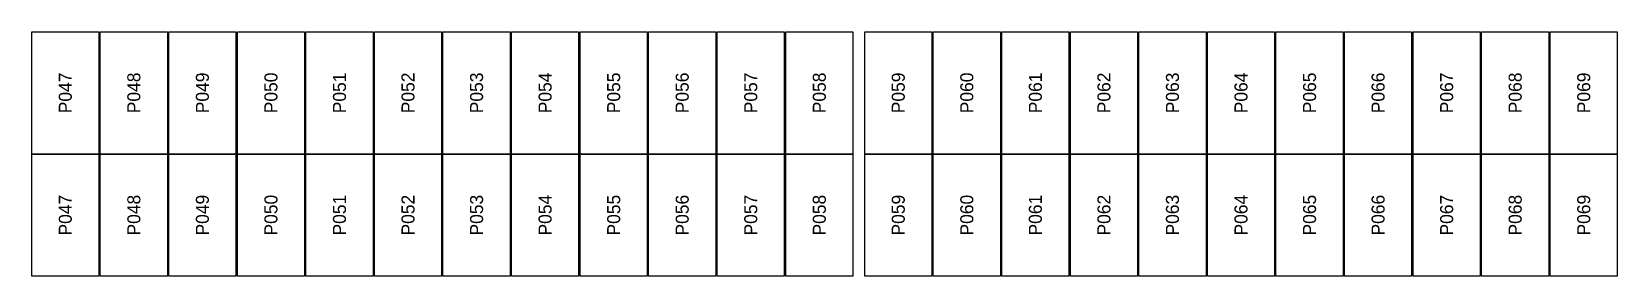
# Model space of a CAD drawing. Extents: x 296295 to 296770, y 651564 to 652121.
# Drawn here: x 296567.28 to 296594.07, y 651799.77 to 651803.9 of the extents above; entities that cross this region are included whole.
import ezdxf
from ezdxf.enums import TextEntityAlignment as Align

# ---------------------------------------------------------------- set-up
doc = ezdxf.new("R2010")
doc.units = 0

msp = doc.modelspace()

# ---------------------------------------------------------------- texts
at = {"layer": 'PANEL_POSITION'}
for s, p in [('P047', (296567.849, 651802.865)), ('P048', (296569.007, 651802.865)), ('P049', (296570.165, 651802.865)), ('P050', (296571.323, 651802.865)), ('P051', (296572.481, 651802.865)), ('P052', (296573.639, 651802.865)), ('P053', (296574.797, 651802.865)), ('P054', (296575.955, 651802.865)), ('P055', (296577.113, 651802.865)), ('P056', (296578.271, 651802.865)), ('P057', (296579.429, 651802.865)), ('P058', (296580.587, 651802.865)), ('P059', (296581.921, 651802.865)), ('P060', (296583.079, 651802.865)), ('P061', (296584.237, 651802.865)), ('P062', (296585.395, 651802.865)), ('P063', (296586.553, 651802.865)), ('P064', (296587.711, 651802.865)), ('P065', (296588.869, 651802.865)), ('P066', (296590.027, 651802.865)), ('P067', (296591.185, 651802.865)), ('P068', (296592.343, 651802.865)), ('P069', (296593.501, 651802.865)), ('P047', (296567.849, 651800.802)), ('P048', (296569.007, 651800.802)), ('P049', (296570.165, 651800.802)), ('P050', (296571.323, 651800.802)), ('P051', (296572.481, 651800.802)), ('P052', (296573.639, 651800.802)), ('P053', (296574.797, 651800.802)), ('P054', (296575.955, 651800.802)), ('P055', (296577.113, 651800.802)), ('P056', (296578.271, 651800.802)), ('P057', (296579.429, 651800.802)), ('P058', (296580.587, 651800.802)), ('P059', (296581.921, 651800.802)), ('P060', (296583.079, 651800.802)), ('P061', (296584.237, 651800.802)), ('P062', (296585.395, 651800.802)), ('P063', (296586.553, 651800.802)), ('P064', (296587.711, 651800.802)), ('P065', (296588.869, 651800.802)), ('P066', (296590.027, 651800.802)), ('P067', (296591.185, 651800.802)), ('P068', (296592.343, 651800.802)), ('P069', (296593.501, 651800.802))]:
    msp.add_text(s, height=0.22, rotation=90, dxfattribs=at).set_placement(p, align=Align.MIDDLE_CENTER)

# ---------------------------------------------------------------- linework, layer by layer
at = {"layer": 'PANELS_MASTER'}
for points in [[(296567.282, 651803.897), (296568.416, 651803.897), (296568.416, 651801.834), (296567.282, 651801.834)], [(296568.44, 651803.897), (296569.574, 651803.897), (296569.574, 651801.834), (296568.44, 651801.834)], [(296569.598, 651803.897), (296570.732, 651803.897), (296570.732, 651801.834), (296569.598, 651801.834)], [(296570.756, 651803.897), (296571.89, 651803.897), (296571.89, 651801.834), (296570.756, 651801.834)], [(296571.914, 651803.897), (296573.048, 651803.897), (296573.048, 651801.834), (296571.914, 651801.834)], [(296573.072, 651803.897), (296574.206, 651803.897), (296574.206, 651801.834), (296573.072, 651801.834)], [(296574.23, 651803.897), (296575.364, 651803.897), (296575.364, 651801.834), (296574.23, 651801.834)], [(296575.388, 651803.897), (296576.522, 651803.897), (296576.522, 651801.834), (296575.388, 651801.834)], [(296576.546, 651803.897), (296577.68, 651803.897), (296577.68, 651801.834), (296576.546, 651801.834)], [(296577.704, 651803.897), (296578.838, 651803.897), (296578.838, 651801.834), (296577.704, 651801.834)], [(296578.862, 651803.897), (296579.996, 651803.897), (296579.996, 651801.834), (296578.862, 651801.834)], [(296580.02, 651803.897), (296581.154, 651803.897), (296581.154, 651801.834), (296580.02, 651801.834)], [(296581.354, 651803.897), (296582.488, 651803.897), (296582.488, 651801.834), (296581.354, 651801.834)], [(296582.512, 651803.897), (296583.646, 651803.897), (296583.646, 651801.834), (296582.512, 651801.834)], [(296583.67, 651803.897), (296584.804, 651803.897), (296584.804, 651801.834), (296583.67, 651801.834)], [(296584.828, 651803.897), (296585.962, 651803.897), (296585.962, 651801.834), (296584.828, 651801.834)], [(296585.986, 651803.897), (296587.12, 651803.897), (296587.12, 651801.834), (296585.986, 651801.834)], [(296587.144, 651803.897), (296588.278, 651803.897), (296588.278, 651801.834), (296587.144, 651801.834)], [(296588.302, 651803.897), (296589.436, 651803.897), (296589.436, 651801.834), (296588.302, 651801.834)], [(296589.46, 651803.897), (296590.594, 651803.897), (296590.594, 651801.834), (296589.46, 651801.834)], [(296590.618, 651803.897), (296591.752, 651803.897), (296591.752, 651801.834), (296590.618, 651801.834)], [(296591.776, 651803.897), (296592.91, 651803.897), (296592.91, 651801.834), (296591.776, 651801.834)], [(296592.934, 651803.897), (296594.068, 651803.897), (296594.068, 651801.834), (296592.934, 651801.834)], [(296567.282, 651801.834), (296568.416, 651801.834), (296568.416, 651799.771), (296567.282, 651799.771)], [(296568.44, 651801.834), (296569.574, 651801.834), (296569.574, 651799.771), (296568.44, 651799.771)], [(296569.598, 651801.834), (296570.732, 651801.834), (296570.732, 651799.771), (296569.598, 651799.771)], [(296570.756, 651801.834), (296571.89, 651801.834), (296571.89, 651799.771), (296570.756, 651799.771)], [(296571.914, 651801.834), (296573.048, 651801.834), (296573.048, 651799.771), (296571.914, 651799.771)], [(296573.072, 651801.834), (296574.206, 651801.834), (296574.206, 651799.771), (296573.072, 651799.771)], [(296574.23, 651801.834), (296575.364, 651801.834), (296575.364, 651799.771), (296574.23, 651799.771)], [(296575.388, 651801.834), (296576.522, 651801.834), (296576.522, 651799.771), (296575.388, 651799.771)], [(296576.546, 651801.834), (296577.68, 651801.834), (296577.68, 651799.771), (296576.546, 651799.771)], [(296577.704, 651801.834), (296578.838, 651801.834), (296578.838, 651799.771), (296577.704, 651799.771)], [(296578.862, 651801.834), (296579.996, 651801.834), (296579.996, 651799.771), (296578.862, 651799.771)], [(296580.02, 651801.834), (296581.154, 651801.834), (296581.154, 651799.771), (296580.02, 651799.771)], [(296581.354, 651801.834), (296582.488, 651801.834), (296582.488, 651799.771), (296581.354, 651799.771)], [(296582.512, 651801.834), (296583.646, 651801.834), (296583.646, 651799.771), (296582.512, 651799.771)], [(296583.67, 651801.834), (296584.804, 651801.834), (296584.804, 651799.771), (296583.67, 651799.771)], [(296584.828, 651801.834), (296585.962, 651801.834), (296585.962, 651799.771), (296584.828, 651799.771)], [(296585.986, 651801.834), (296587.12, 651801.834), (296587.12, 651799.771), (296585.986, 651799.771)], [(296587.144, 651801.834), (296588.278, 651801.834), (296588.278, 651799.771), (296587.144, 651799.771)], [(296588.302, 651801.834), (296589.436, 651801.834), (296589.436, 651799.771), (296588.302, 651799.771)], [(296589.46, 651801.834), (296590.594, 651801.834), (296590.594, 651799.771), (296589.46, 651799.771)], [(296590.618, 651801.834), (296591.752, 651801.834), (296591.752, 651799.771), (296590.618, 651799.771)], [(296591.776, 651801.834), (296592.91, 651801.834), (296592.91, 651799.771), (296591.776, 651799.771)], [(296592.934, 651801.834), (296594.068, 651801.834), (296594.068, 651799.771), (296592.934, 651799.771)]]:
    msp.add_lwpolyline(points, close=True, dxfattribs=at)

msp.set_redraw_order([(e.dxf.handle, doc.entitydb.next_handle()) for e in msp.query("TEXT MTEXT ATTDEF DIMENSION ARC_DIMENSION")])  # texts and dimensions are drawn at this point

doc.saveas('drawing.dxf')
